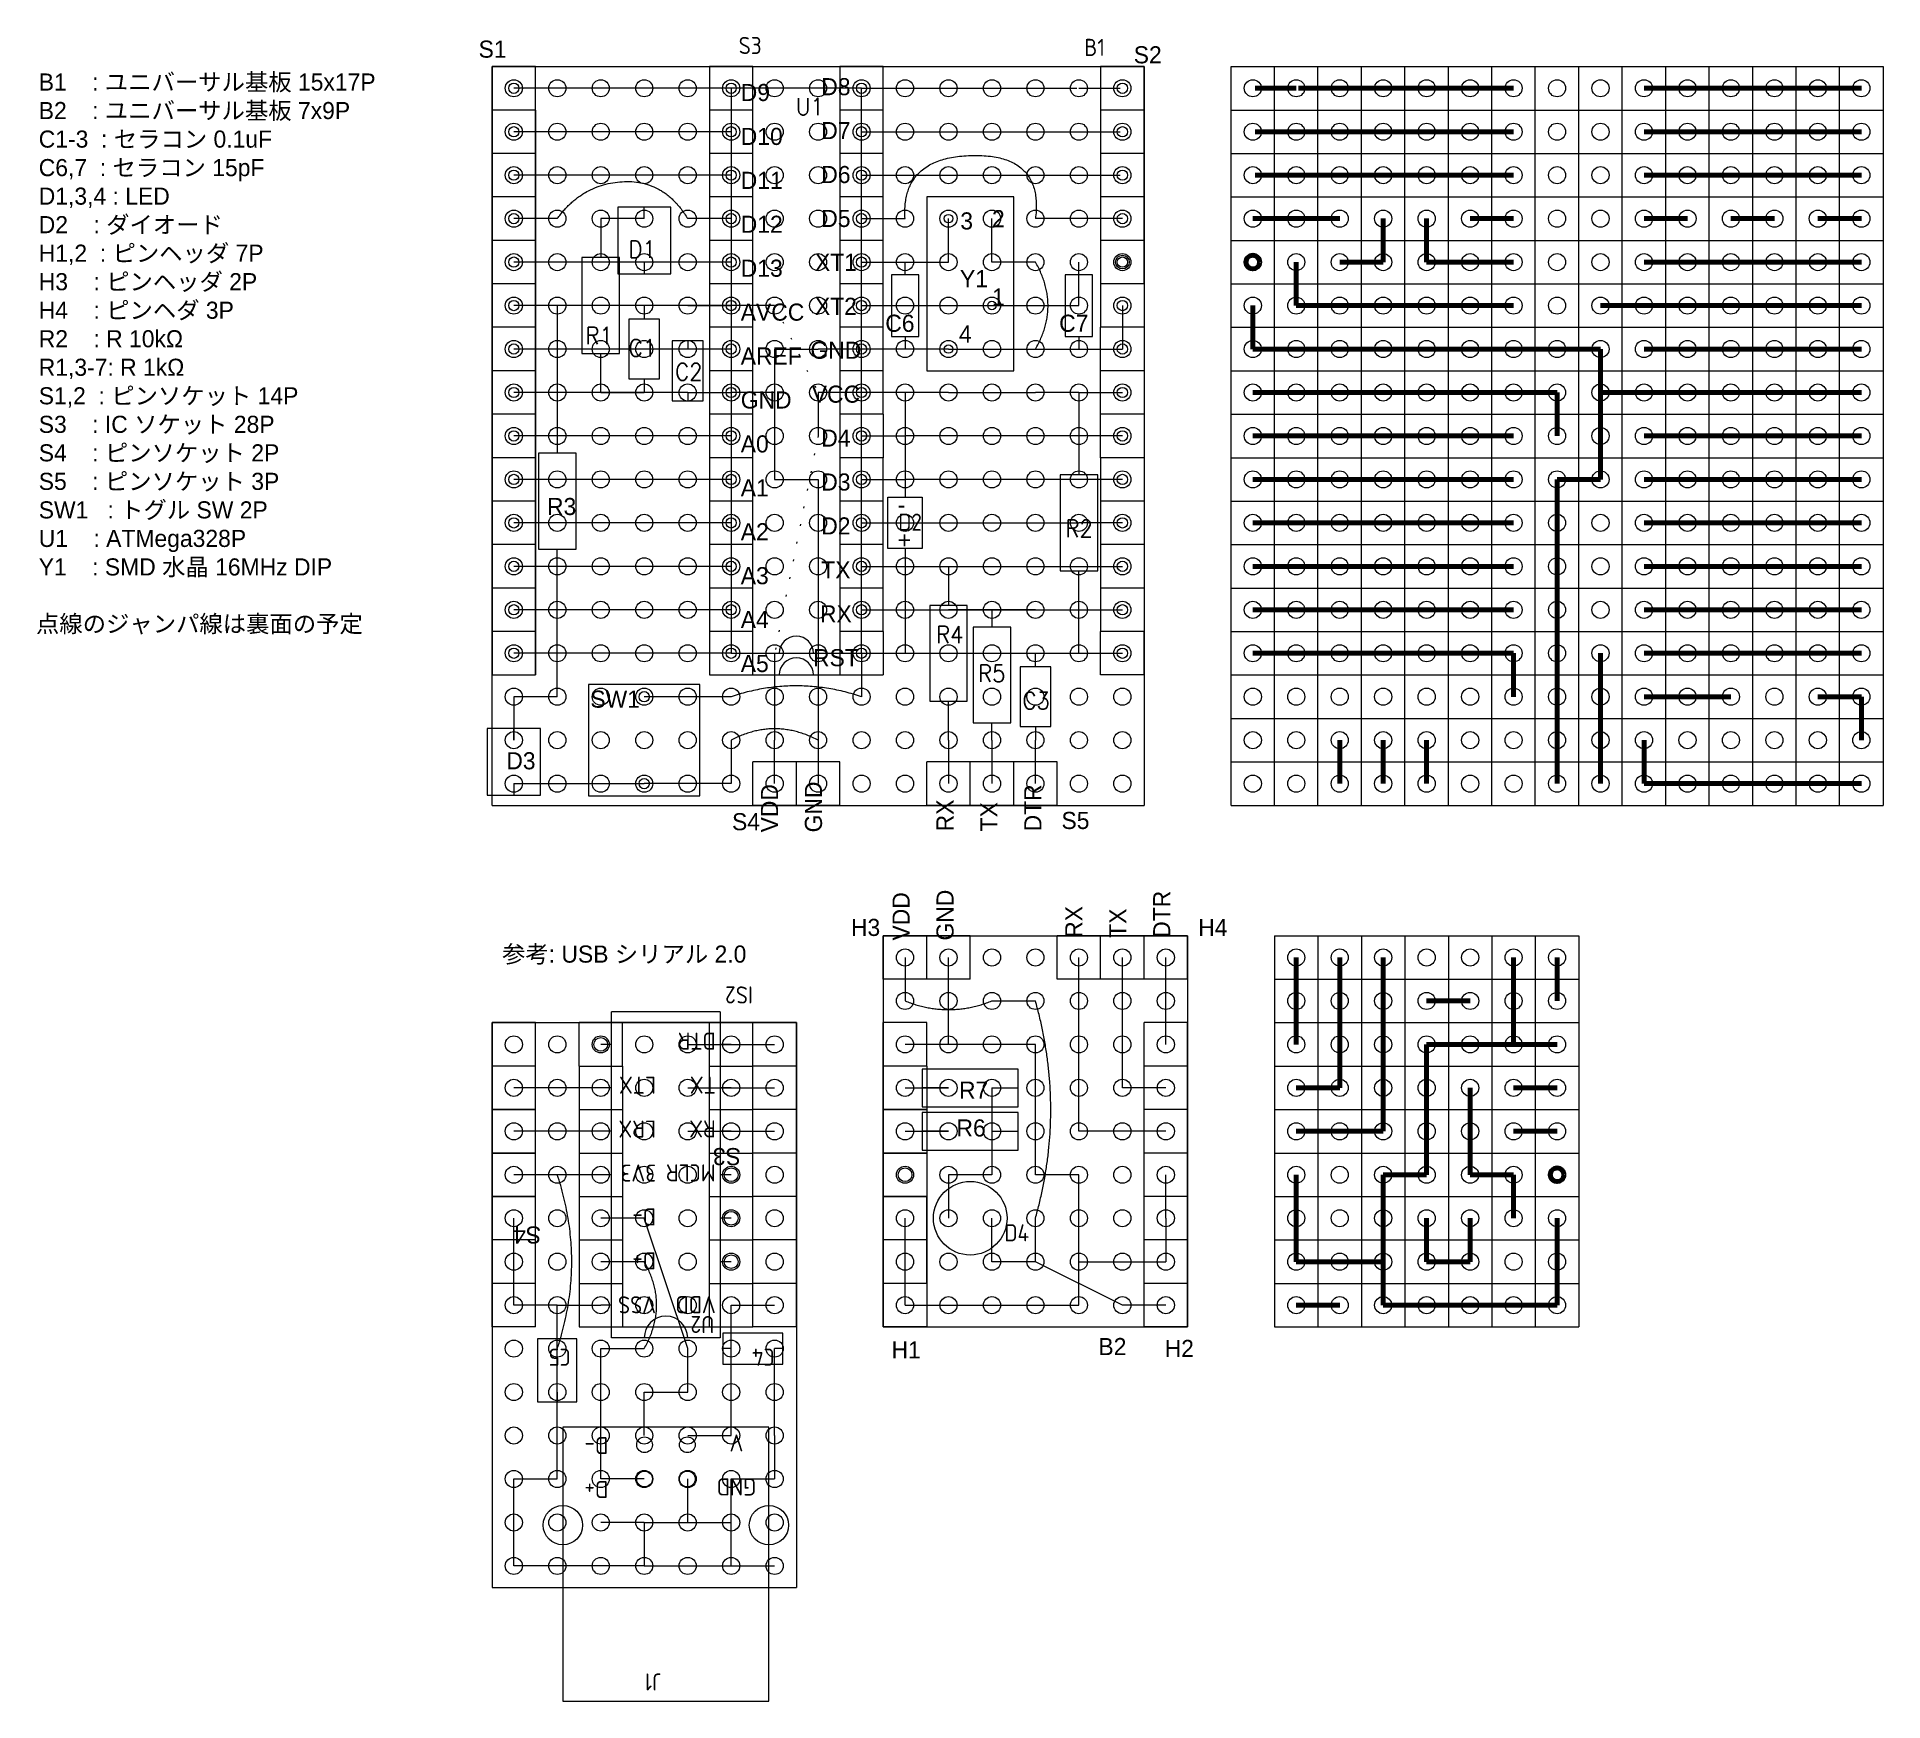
# Model space of a CAD drawing. Extents: x -67 to 41, y 38 to 136.
import ezdxf

# ---------------------------------------------------------------- set-up
doc = ezdxf.new("R2010")
doc.units = 0
doc.linetypes.add('DOTTINY', pattern=[0.9525, 0, -0.9525])
doc.layers.get('0').update_dxf_attribs({"linetype": 'CONTINUOUS', "lineweight": 9})
for name, color, linetype, lineweight in [('0_GND', 7, 'CONTINUOUS', 15), ('5V line', 1, 'CONTINUOUS', 15), ('condenser', 5, 'CONTINUOUS', 15)]:
    doc.layers.add(name, color=color, linetype=linetype, lineweight=lineweight)
for name, color, linetype, lineweight, true_color in [('0_wire', 92, 'CONTINUOUS', 15, 0x00c800), ('3.3V line', 40, 'CONTINUOUS', 15, 0xffaa00), ('crystal', 96, 'CONTINUOUS', 15, 0x008000), ('diode', 212, 'CONTINUOUS', 15, 0xde00de), ('micon', 216, 'CONTINUOUS', 15, 0x800080), ('resister', 132, 'CONTINUOUS', 15, 0x00dede), ('socket_header', 56, 'CONTINUOUS', 15, 0x808000), ('switch', 136, 'CONTINUOUS', 15, 0x008080), ('terminal', 16, 'CONTINUOUS', 15, 0x800000), ('universal_board', 253, 'CONTINUOUS', 15, 0xa0a0a4)]:
    doc.layers.add(name, color=color, linetype=linetype, lineweight=lineweight, true_color=true_color)
doc.styles.add('azomix', font='azomix')
doc.styles.add('iso', font='iso')
doc.styles.add('kst32b', font='kst32b')
doc.styles.get("Standard").update_dxf_attribs({"font": 'STANDARD'})
doc.styles.add('unicode', font='unicode')

msp = doc.modelspace()

# ---------------------------------------------------------------- texts
at = {"insert": (-66.5, 118.66), "char_height": 1, "width": 21.8, "attachment_point": 4, "style": 'kst32b'}
msp.add_mtext('B1    : ユニバーサル基板 15x17P\\PB2    : ユニバーサル基板 7x9P\\PC1-3  : セラコン 0.1uF\\PC6,7  : セラコン 15pF\\PD1,3,4 : LED \\PD2    : ダイオード\\PH1,2  : ピンヘッダ 7P\\PH3    : ピンヘッダ 2P\\PH4    : ピンヘダ 3P\\PR2    : R 10kΩ\\PR1,3-7: R 1kΩ\\PS1,2  : ピンソケット 14P\\PS3    : IC ソケット 28P\\PS4    : ピンソケット 2P\\PS5    : ピンソケット 3P\\PSW1   : トグル SW 2P\\PU1    : ATMega328P\\PY1    : SMD 水晶 16MHz DIP', dxfattribs=at)
at = {"char_height": 1, "attachment_point": 4, "line_spacing_factor": 1.54}
for s, insert, width, style in [('点線のジャンパ線は裏面の予定', (-66.66, 101.16), 19.0011, 'kst32b'), ('参考: USB シリアル 2.0', (-39.43, 81.86), 14.8252, 'unicode')]:
    msp.add_mtext(s, dxfattribs=dict(at, insert=insert, width=width, style=style))
at = {"layer": 'condenser', "char_height": 1, "width": 1.0156, "attachment_point": 5, "style": 'azomix'}
for s, insert in [('C6', (-16.18, 118.78)), ('C7', (-6.02, 118.78))]:
    msp.add_mtext(s, dxfattribs=dict(at, insert=insert))
at = {"layer": 'condenser', "char_height": 1, "attachment_point": 5}
for s, insert, width in [('C1', (-31.23, 117.34), 1), ('C2', (-28.51, 115.95), 1.2222), ('C3', (-8.21, 96.73), 1.2222)]:
    msp.add_mtext(s, dxfattribs=dict(at, insert=insert, width=width))
at = {"layer": 'condenser', "char_height": 1, "attachment_point": 4, "rotation": 180, "line_spacing_factor": 1.54, "style": 'iso'}
for s, insert, width in [('C5', (-35.42, 58.36), 1.2222), ('C4', (-23.5, 58.36), 1.3333)]:
    msp.add_mtext(s, dxfattribs=dict(at, insert=insert, width=width))
at = {"layer": 'crystal', "char_height": 1, "attachment_point": 4, "line_spacing_factor": 1.54, "style": 'unicode'}
for s, insert, width in [('3', (-12.65, 124.76), 0.4444), ('2', (-10.8, 124.9), 0.4444), ('Y1', (-12.67, 121.39), 1.2222), ('1', (-10.8, 120.32), 0.2222), ('4', (-12.73, 118.16), 0.5556)]:
    msp.add_mtext(s, dxfattribs=dict(at, insert=insert, width=width))
at = {"layer": 'diode', "insert": (-31.24, 123.11), "char_height": 1, "width": 1.1111, "attachment_point": 5, "line_spacing_factor": 1.54}
msp.add_mtext('D1', dxfattribs=at)
at = {"layer": 'diode', "char_height": 1, "attachment_point": 4, "line_spacing_factor": 1.54}
for s, insert, width, style in [('-', (-16.31, 108.18), 0.4444, 'unicode'), ('D2', (-16.28, 107.16), 1.3333, 'iso'), ('+', (-16.31, 106.12), 0.4444, 'unicode'), ('D3', (-39.18, 93.21), 1.3333, 'unicode'), ('D4', (-10.08, 65.63), 1.4444, 'iso')]:
    msp.add_mtext(s, dxfattribs=dict(at, insert=insert, width=width, style=style))
at = {"layer": 'micon', "insert": (-21.45, 131.45), "char_height": 1, "width": 1.1111, "attachment_point": 5, "line_spacing_factor": 1.54}
msp.add_mtext('U1', dxfattribs=at)
at = {"layer": 'micon', "char_height": 1, "attachment_point": 4, "rotation": 180, "line_spacing_factor": 1.54, "style": 'iso'}
for s, insert, width in [('VDD\\P\\P\\PMCLR\\PRX\\PTX\\PDTR', (-26.94, 69.13), 3.1111), ('VSS\\PD+\\PD-\\P3V3\\PLRX\\PLTX', (-30.43, 67.84), 2.4444), ('U2', (-27.02, 60.27), 1.3333)]:
    msp.add_mtext(s, dxfattribs=dict(at, insert=insert, width=width))
at = {"layer": 'resister', "char_height": 1, "attachment_point": 5, "line_spacing_factor": 1.54}
for s, insert, width in [('R1', (-33.75, 118.06), 1.1111), ('R2', (-5.71, 106.79), 1.3333), ('R4', (-13.27, 100.59), 1.4444), ('R5', (-10.81, 98.32), 1.3333)]:
    msp.add_mtext(s, dxfattribs=dict(at, insert=insert, width=width))
at = {"layer": 'resister', "insert": (-36.8, 108.07), "char_height": 1, "width": 1.3333, "attachment_point": 4, "line_spacing_factor": 1.54, "style": 'unicode'}
msp.add_mtext('R3', dxfattribs=at)
at = {"layer": 'resister', "char_height": 1, "width": 1.1533, "attachment_point": 5, "style": 'azomix'}
for s, insert in [('R7', (-11.87, 73.97)), ('R6', (-12.02, 71.75))]:
    msp.add_mtext(s, dxfattribs=dict(at, insert=insert))
at = {"layer": 'socket_header', "char_height": 1, "attachment_point": 5}
for s, insert, width, style in [('S1', (-39.98, 134.8), 1.0489, 'azomix'), ('S3', (-24.93, 135.02), 1.3333, 'iso'), ('S2', (-1.7, 134.47), 1.1533, 'azomix')]:
    msp.add_mtext(s, dxfattribs=dict(at, insert=insert, width=width, style=style))
at = {"layer": 'socket_header', "char_height": 1, "line_spacing_factor": 1.54, "style": 'unicode'}
for s, insert, width, attachment_point in [('D9\\PD10\\PD11\\PD12\\PD13\\PAVCC\\PAREF\\PGND\\PA0\\PA1\\PA2\\PA3\\PA4\\PA5', (-25.48, 115.58), 3.2222, 4), ('D8\\PD7\\PD6\\PD5\\PXT1\\PXT2\\PGND\\PVCC\\PD4\\PD3\\PD2\\PTX\\PRX\\PRST', (-19.92, 115.92), 2.3341, 5), ('S4', (-25.99, 89.65), 1.4456, 4), ('S5', (-6.74, 89.72), 1.3345, 4), ('H3', (-19.04, 83.47), 1.3333, 4), ('H4', (1.25, 83.47), 1.4444, 4), ('H2', (-0.71, 58.87), 1.3333, 4), ('H1', (-16.67, 58.79), 1.1111, 4)]:
    msp.add_mtext(s, dxfattribs=dict(at, insert=insert, width=width, attachment_point=attachment_point))
at = {"layer": 'socket_header', "char_height": 1, "attachment_point": 4, "rotation": 90, "line_spacing_factor": 1.54, "style": 'unicode'}
for s, insert, width in [('VDD\\PGND', (-22.51, 89.03), 2.4444), ('RX\\PTX\\PDTR', (-10.98, 89.09), 2.3333), ('VDD\\PGND', (-14.82, 82.71), 2.4444), ('RX\\PTX\\PDTR', (-3.45, 82.87), 2.3333)]:
    msp.add_mtext(s, dxfattribs=dict(at, insert=insert, width=width))
at = {"layer": 'socket_header', "char_height": 1, "attachment_point": 5, "rotation": 180}
for s, insert, width, style in [('IS2', (-25.58, 79.53), 1.6667, 'iso'), ('S3', (-26.29, 70.09), 1.1533, 'azomix'), ('S4', (-37.96, 65.51), 1.2222, 'azomix')]:
    msp.add_mtext(s, dxfattribs=dict(at, insert=insert, width=width, style=style))
at = {"layer": 'switch', "insert": (-32.82, 96.81), "char_height": 1, "width": 2.529, "attachment_point": 5, "line_spacing_factor": 1.54, "style": 'unicode'}
msp.add_mtext('SW1', dxfattribs=at)
at = {"layer": 'terminal', "char_height": 1, "attachment_point": 5, "rotation": 180, "line_spacing_factor": 1.54, "style": 'iso'}
for s, insert, width in [('D+\\PD-', (-33.92, 51.91), 1.3333), ('GND\\PV', (-25.73, 52.06), 2.3333), ('J1', (-30.61, 39.38), 0.8889)]:
    msp.add_mtext(s, dxfattribs=dict(at, insert=insert, width=width))
at = {"layer": 'universal_board', "char_height": 1, "attachment_point": 4, "line_spacing_factor": 1.54}
for s, insert, width, style in [('B1', (-5.41, 134.91), 1.1111, 'iso'), ('B2', (-4.58, 58.98), 1.3333, 'unicode')]:
    msp.add_mtext(s, dxfattribs=dict(at, insert=insert, width=width, style=style))

# ---------------------------------------------------------------- linework, layer by layer
at = {"layer": '0_GND'}
for p, q in [((-10.8, 122.36), (-10.8, 124.9)), ((-8.26, 122.36), (-10.8, 122.36)), ((-3.18, 119.82), (-3.18, 117.28)), ((-23.5, 117.28), (-20.96, 117.28)), ((-23.5, 117.28), (-23.5, 114.74)), ((-15.88, 117.28), (-20.96, 117.28)), ((-13.34, 117.28), (-15.88, 117.28)), ((-13.34, 117.28), (-3.18, 117.28)), ((-31.12, 114.74), (-38.74, 114.74)), ((-33.66, 114.74), (-31.12, 114.74)), ((-28.58, 114.74), (-31.12, 114.74)), ((-28.58, 114.74), (-26.04, 114.74)), ((-23.5, 114.74), (-26.04, 114.74)), ((-23.5, 114.74), (-23.5, 109.66)), ((-23.5, 109.66), (-20.96, 109.66)), ((-20.96, 109.66), (-20.96, 91.88)), ((-26.04, 94.42), (-26.04, 91.88)), ((-38.74, 91.88), (-31.12, 91.88)), ((-26.04, 91.88), (-31.12, 91.88)), ((-13.34, 76.64), (-13.34, 81.72)), ((-13.34, 76.64), (-15.88, 76.64)), ((-10.8, 76.64), (-13.34, 76.64)), ((-8.26, 76.64), (-10.8, 76.64)), ((-8.26, 69.02), (-8.26, 76.64)), ((-5.72, 69.02), (-8.26, 69.02)), ((-5.72, 63.94), (-5.72, 69.02)), ((-0.64, 66.48), (-0.64, 69.02)), ((-38.74, 61.4), (-38.74, 66.48)), ((-15.88, 61.4), (-15.88, 66.48)), ((-0.64, 66.48), (-0.64, 63.94)), ((-5.72, 61.4), (-5.72, 63.94)), ((-5.72, 63.94), (-0.64, 63.94)), ((-36.2, 61.4), (-38.74, 61.4)), ((-36.2, 51.24), (-36.2, 61.4)), ((-36.2, 61.4), (-33.66, 61.4)), ((-15.88, 61.4), (-13.34, 61.4)), ((-13.34, 61.4), (-5.72, 61.4)), ((-23.5, 53.78), (-23.5, 58.86)), ((-23.5, 53.78), (-23.5, 51.24)), ((-38.74, 46.16), (-38.74, 51.24)), ((-38.74, 51.24), (-36.2, 51.24)), ((-28.58, 48.7), (-28.58, 51.24)), ((-26.04, 48.7), (-26.04, 51.24)), ((-26.04, 51.24), (-23.5, 51.24)), ((-31.12, 48.7), (-33.66, 48.7)), ((-31.12, 48.7), (-26.04, 48.7)), ((-31.12, 48.7), (-31.12, 46.16)), ((-26.04, 46.16), (-26.04, 48.7)), ((-36.2, 46.16), (-38.74, 46.16)), ((-31.12, 46.16), (-36.2, 46.16)), ((-31.12, 46.16), (-26.04, 46.16)), ((-26.04, 46.16), (-23.5, 46.16))]:
    msp.add_line(p, q, dxfattribs=at)
at = {"layer": '0_GND', "lineweight": 200}
for p, q in [((12.06, 122.36), (12.06, 124.9)), ((9.52, 122.36), (12.06, 122.36)), ((4.44, 119.82), (4.44, 117.28)), ((14.6, 117.28), (4.44, 117.28)), ((14.6, 117.28), (17.14, 117.28)), ((17.14, 117.28), (22.22, 117.28)), ((24.76, 117.28), (22.22, 117.28)), ((24.76, 117.28), (24.76, 114.74)), ((24.76, 114.74), (27.3, 114.74)), ((24.76, 114.74), (24.76, 109.66)), ((29.84, 114.74), (27.3, 114.74)), ((29.84, 114.74), (32.38, 114.74)), ((32.38, 114.74), (40, 114.74)), ((34.92, 114.74), (32.38, 114.74)), ((24.76, 109.66), (22.22, 109.66)), ((22.22, 109.66), (22.22, 91.88)), ((27.3, 94.42), (27.3, 91.88)), ((27.3, 91.88), (32.38, 91.88)), ((40, 91.88), (32.38, 91.88)), ((19.68, 76.64), (19.68, 81.72)), ((14.6, 76.64), (17.14, 76.64)), ((14.6, 69.02), (14.6, 76.64)), ((17.14, 76.64), (19.68, 76.64)), ((19.68, 76.64), (22.22, 76.64)), ((6.98, 66.48), (6.98, 69.02)), ((12.06, 63.94), (12.06, 69.02)), ((12.06, 69.02), (14.6, 69.02)), ((6.98, 66.48), (6.98, 63.94)), ((22.22, 61.4), (22.22, 66.48)), ((12.06, 63.94), (6.98, 63.94)), ((12.06, 61.4), (12.06, 63.94)), ((19.68, 61.4), (12.06, 61.4)), ((22.22, 61.4), (19.68, 61.4))]:
    msp.add_line(p, q, dxfattribs=at)
at = {"layer": '0_wire'}
for p, q in [((-26.04, 132.52), (-38.74, 132.52)), ((-18.42, 132.52), (-5.85, 132.52)), ((-5.72, 132.52), (-3.31, 132.52)), ((-26.04, 129.98), (-38.74, 129.98)), ((-18.42, 129.98), (-5.72, 129.98)), ((-5.72, 129.98), (-3.31, 129.98)), ((-26.04, 127.44), (-38.74, 127.44)), ((-18.42, 127.44), (-5.72, 127.44)), ((-5.72, 127.44), (-3.31, 127.44)), ((-36.2, 124.9), (-38.74, 124.9)), ((-31.12, 124.9), (-33.66, 124.9)), ((-26.04, 124.9), (-28.58, 124.9)), ((-18.42, 124.9), (-15.88, 124.9)), ((-13.34, 122.36), (-13.34, 124.9)), ((-3.18, 124.9), (-8.26, 124.9)), ((-26.04, 122.36), (-38.74, 122.36)), ((-18.42, 122.36), (-13.34, 122.36)), ((-5.72, 119.82), (-5.72, 122.36)), ((-18.42, 119.82), (-8.26, 119.82)), ((-8.26, 119.82), (-5.72, 119.82)), ((-26.04, 117.28), (-38.74, 117.28)), ((-26.04, 112.2), (-38.74, 112.2)), ((-18.42, 112.2), (-15.88, 112.2)), ((-8.26, 112.2), (-15.88, 112.2)), ((-5.72, 112.2), (-8.26, 112.2)), ((-3.18, 112.2), (-5.72, 112.2)), ((-26.04, 109.66), (-38.74, 109.66)), ((-18.42, 109.66), (-15.88, 109.66)), ((-8.26, 109.66), (-15.88, 109.66)), ((-5.72, 109.66), (-8.26, 109.66)), ((-3.18, 109.66), (-5.72, 109.66)), ((-26.04, 107.12), (-38.74, 107.12)), ((-18.42, 107.12), (-15.88, 107.12)), ((-15.88, 107.12), (-5.72, 107.12)), ((-3.18, 107.12), (-5.72, 107.12)), ((-26.04, 104.58), (-38.74, 104.58)), ((-18.42, 104.58), (-3.18, 104.58)), ((-15.88, 104.58), (-13.34, 104.58)), ((-26.04, 102.04), (-38.74, 102.04)), ((-18.42, 102.04), (-3.18, 102.04)), ((-10.8, 102.04), (-13.34, 102.04)), ((-8.26, 102.04), (-10.8, 102.04)), ((-26.04, 99.5), (-38.74, 99.5)), ((-18.42, 99.5), (-3.18, 99.5)), ((-18.42, 99.5), (-18.42, 96.96)), ((-13.34, 99.5), (-10.8, 99.5)), ((-36.2, 96.96), (-38.74, 96.96)), ((-38.74, 96.96), (-38.74, 94.42)), ((-26.04, 96.96), (-31.12, 96.96)), ((-13.34, 94.42), (-13.34, 91.88)), ((-10.8, 94.42), (-10.8, 91.88)), ((-8.26, 91.88), (-8.26, 94.42)), ((-5.72, 71.56), (-5.72, 81.72)), ((-3.18, 74.1), (-3.18, 81.72)), ((-0.64, 76.64), (-0.64, 81.72)), ((-28.58, 76.64), (-23.5, 76.64)), ((-33.66, 74.1), (-38.74, 74.1)), ((-28.58, 74.1), (-23.5, 74.1)), ((-15.88, 74.1), (-13.34, 74.1)), ((-10.8, 74.1), (-10.8, 71.56)), ((-0.64, 74.1), (-3.18, 74.1)), ((-33.66, 71.56), (-38.74, 71.56)), ((-28.58, 71.56), (-23.5, 71.56)), ((-15.88, 71.56), (-13.34, 71.56)), ((-10.8, 71.56), (-10.8, 69.02)), ((-0.64, 71.56), (-5.72, 71.56)), ((-10.8, 69.02), (-13.34, 69.02)), ((-13.34, 69.02), (-13.34, 66.48)), ((-31.12, 66.48), (-33.66, 66.48)), ((-31.12, 63.94), (-33.66, 63.94)), ((-33.66, 51.24), (-33.66, 58.86)), ((-33.66, 58.86), (-31.12, 58.86)), ((-28.58, 56.32), (-28.58, 58.86)), ((-31.12, 53.78), (-31.12, 56.32)), ((-31.12, 56.32), (-28.58, 56.32)), ((-31.12, 51.24), (-33.66, 51.24))]:
    msp.add_line(p, q, dxfattribs=at)
at = {"layer": '0_wire', "lineweight": 200}
for p, q in [((6.98, 132.52), (4.57, 132.52)), ((19.68, 132.52), (7.11, 132.52)), ((27.3, 132.52), (40, 132.52)), ((6.98, 129.98), (4.57, 129.98)), ((19.68, 129.98), (6.98, 129.98)), ((27.3, 129.98), (40, 129.98)), ((6.98, 127.44), (4.57, 127.44)), ((19.68, 127.44), (6.98, 127.44)), ((27.3, 127.44), (40, 127.44)), ((4.44, 124.9), (9.52, 124.9)), ((14.6, 122.36), (14.6, 124.9)), ((19.68, 124.9), (17.14, 124.9)), ((27.3, 124.9), (29.84, 124.9)), ((32.38, 124.9), (34.92, 124.9)), ((37.46, 124.9), (40, 124.9)), ((6.98, 119.82), (6.98, 122.36)), ((19.68, 122.36), (14.6, 122.36)), ((27.3, 122.36), (40, 122.36)), ((9.52, 119.82), (6.98, 119.82)), ((19.68, 119.82), (9.52, 119.82)), ((27.3, 117.28), (40, 117.28)), ((4.44, 112.2), (6.98, 112.2)), ((6.98, 112.2), (9.52, 112.2)), ((9.52, 112.2), (17.14, 112.2)), ((19.68, 112.2), (17.14, 112.2)), ((27.3, 112.2), (40, 112.2)), ((4.44, 109.66), (6.98, 109.66)), ((6.98, 109.66), (9.52, 109.66)), ((9.52, 109.66), (17.14, 109.66)), ((19.68, 109.66), (17.14, 109.66)), ((27.3, 109.66), (40, 109.66)), ((4.44, 107.12), (6.98, 107.12)), ((17.14, 107.12), (6.98, 107.12)), ((19.68, 107.12), (17.14, 107.12)), ((27.3, 107.12), (40, 107.12)), ((19.68, 104.58), (4.44, 104.58)), ((17.14, 104.58), (14.6, 104.58)), ((27.3, 104.58), (40, 104.58)), ((19.68, 102.04), (4.44, 102.04)), ((9.52, 102.04), (12.06, 102.04)), ((12.06, 102.04), (14.6, 102.04)), ((27.3, 102.04), (40, 102.04)), ((19.68, 99.5), (4.44, 99.5)), ((14.6, 99.5), (12.06, 99.5)), ((19.68, 99.5), (19.68, 96.96)), ((27.3, 99.5), (40, 99.5)), ((27.3, 96.96), (32.38, 96.96)), ((37.46, 96.96), (40, 96.96)), ((40, 96.96), (40, 94.42)), ((9.52, 91.88), (9.52, 94.42)), ((12.06, 94.42), (12.06, 91.88)), ((14.6, 94.42), (14.6, 91.88)), ((6.98, 76.64), (6.98, 81.72)), ((9.52, 74.1), (9.52, 81.72)), ((12.06, 71.56), (12.06, 81.72)), ((6.98, 74.1), (9.52, 74.1)), ((17.14, 74.1), (17.14, 71.56)), ((22.22, 74.1), (19.68, 74.1)), ((6.98, 71.56), (12.06, 71.56)), ((17.14, 71.56), (17.14, 69.02)), ((22.22, 71.56), (19.68, 71.56)), ((17.14, 69.02), (19.68, 69.02)), ((19.68, 69.02), (19.68, 66.48))]:
    msp.add_line(p, q, dxfattribs=at)
at = {"layer": '0_wire'}
for centre in [(-3.18, 122.36), (-33.66, 76.64), (-26.04, 69.02), (-26.04, 66.48), (-26.04, 63.94)]:
    msp.add_circle(centre, 0.4, dxfattribs=at)
at = {"layer": '0_wire', "lineweight": 200}
msp.add_circle((4.44, 122.36), 0.4, dxfattribs=at)
at = {"layer": '3.3V line'}
for p, q in [((-36.2, 69.02), (-38.74, 69.02)), ((-33.66, 69.02), (-36.2, 69.02))]:
    msp.add_line(p, q, dxfattribs=at)
msp.add_circle((-15.88, 69.02), 0.4, dxfattribs=at)
at = {"layer": '3.3V line', "lineweight": 200}
msp.add_circle((22.22, 69.02), 0.4, dxfattribs=at)
at = {"layer": '5V line'}
for p, q in [((-28.58, 119.82), (-38.74, 119.82)), ((-23.5, 119.82), (-31.12, 119.82)), ((-28.58, 119.82), (-26.04, 119.82)), ((-18.42, 114.74), (-20.96, 114.74)), ((-20.96, 114.74), (-20.96, 112.2)), ((-13.34, 114.74), (-18.42, 114.74)), ((-13.34, 114.74), (-8.26, 114.74)), ((-5.72, 114.74), (-8.26, 114.74)), ((-5.72, 114.74), (-3.18, 114.74)), ((-23.5, 99.5), (-23.5, 96.96)), ((-23.5, 96.96), (-23.5, 94.42)), ((-23.5, 91.88), (-23.5, 94.42)), ((-15.88, 81.72), (-15.88, 79.18)), ((-10.8, 79.18), (-8.26, 79.18)), ((-10.8, 63.94), (-10.8, 66.48)), ((-8.26, 63.94), (-8.26, 66.48)), ((-8.26, 63.94), (-10.8, 63.94)), ((-26.04, 56.32), (-26.04, 61.4)), ((-26.04, 61.4), (-23.5, 61.4)), ((-0.64, 61.4), (-3.18, 61.4)), ((-26.04, 53.78), (-26.04, 56.32)), ((-28.58, 53.78), (-26.04, 53.78))]:
    msp.add_line(p, q, dxfattribs=at)
at = {"layer": '5V line', "lineweight": 200}
for p, q in [((24.76, 119.82), (32.38, 119.82)), ((29.84, 119.82), (27.3, 119.82)), ((29.84, 119.82), (40, 119.82)), ((6.98, 114.74), (4.44, 114.74)), ((6.98, 114.74), (9.52, 114.74)), ((14.6, 114.74), (9.52, 114.74)), ((14.6, 114.74), (19.68, 114.74)), ((19.68, 114.74), (22.22, 114.74)), ((22.22, 114.74), (22.22, 112.2)), ((24.76, 99.5), (24.76, 96.96)), ((24.76, 96.96), (24.76, 94.42)), ((24.76, 91.88), (24.76, 94.42)), ((22.22, 81.72), (22.22, 79.18)), ((17.14, 79.18), (14.6, 79.18)), ((14.6, 63.94), (14.6, 66.48)), ((17.14, 63.94), (17.14, 66.48)), ((14.6, 63.94), (17.14, 63.94)), ((6.98, 61.4), (9.52, 61.4))]:
    msp.add_line(p, q, dxfattribs=at)
at = {"layer": 'condenser'}
for p, q in [((-15.88, 121.62), (-15.88, 122.36)), ((-5.72, 121.62), (-5.72, 122.36)), ((-15.08, 121.62), (-16.68, 121.62)), ((-16.68, 121.62), (-16.68, 118.02)), ((-15.08, 118.02), (-15.08, 121.62)), ((-4.92, 121.62), (-6.52, 121.62)), ((-6.52, 121.62), (-6.52, 118.02)), ((-4.92, 118.02), (-4.92, 121.62)), ((-31.12, 119.82), (-31.12, 119.03)), ((-32.02, 119.03), (-32.02, 115.53)), ((-30.22, 119.03), (-32.02, 119.03)), ((-30.22, 115.53), (-30.22, 119.03)), ((-27.68, 117.76), (-29.48, 117.76)), ((-29.48, 117.76), (-29.48, 114.26)), ((-28.58, 117.76), (-28.58, 117.28)), ((-27.68, 114.26), (-27.68, 117.76)), ((-16.68, 118.02), (-15.08, 118.02)), ((-15.88, 118.02), (-15.88, 117.28)), ((-6.52, 118.02), (-4.92, 118.02)), ((-5.72, 118.02), (-5.72, 117.28)), ((-32.02, 115.53), (-30.22, 115.53)), ((-31.12, 115.53), (-31.12, 114.74)), ((-28.58, 114.74), (-28.58, 114.26)), ((-29.48, 114.26), (-27.68, 114.26)), ((-8.26, 98.71), (-8.26, 99.5)), ((-9.16, 98.71), (-9.16, 95.21)), ((-7.36, 98.71), (-9.16, 98.71)), ((-7.36, 95.21), (-7.36, 98.71)), ((-9.16, 95.21), (-7.36, 95.21)), ((-8.26, 95.21), (-8.26, 94.42)), ((-37.35, 59.44), (-37.35, 55.74)), ((-35.05, 59.44), (-37.35, 59.44)), ((-35.05, 55.74), (-35.05, 59.44)), ((-23.02, 59.76), (-26.52, 59.76)), ((-26.52, 59.76), (-26.52, 57.96)), ((-23.02, 57.96), (-23.02, 59.76)), ((-26.04, 58.86), (-26.52, 58.86)), ((-23.02, 58.86), (-23.5, 58.86)), ((-26.52, 57.96), (-23.02, 57.96)), ((-36.2, 56.32), (-36.2, 55.74)), ((-37.35, 55.74), (-35.05, 55.74))]:
    msp.add_line(p, q, dxfattribs=at)
msp.add_open_spline([(-36.2, 58.86), (-34.51, 63.95), (-36.2, 69.02)], degree=2, dxfattribs=at)
at = {"layer": 'crystal'}
for p, q in [((-9.53, 126.17), (-14.61, 126.17)), ((-14.61, 126.17), (-14.61, 116.01)), ((-9.53, 116.01), (-9.53, 126.17)), ((-14.61, 116.01), (-9.53, 116.01))]:
    msp.add_line(p, q, dxfattribs=at)
for centre in [(-13.34, 124.9), (-10.8, 119.82), (-13.34, 117.28)]:
    msp.add_circle(centre, 0.25, dxfattribs=at)
at = {"layer": 'diode'}
for p, q in [((-29.57, 125.58), (-32.67, 125.58)), ((-32.67, 125.58), (-32.67, 121.68)), ((-31.12, 124.9), (-31.12, 125.58)), ((-29.57, 121.68), (-29.57, 125.58)), ((-31.12, 122.36), (-31.12, 121.68)), ((-32.67, 121.68), (-29.57, 121.68)), ((-15.88, 114.74), (-15.88, 108.62)), ((-16.88, 108.62), (-14.88, 108.62)), ((-16.88, 105.62), (-16.88, 108.62)), ((-14.88, 108.62), (-14.88, 105.62)), ((-14.88, 105.62), (-16.88, 105.62)), ((-15.88, 105.62), (-15.88, 99.5)), ((-37.19, 95.1), (-40.29, 95.1)), ((-40.29, 95.1), (-40.29, 91.2)), ((-38.74, 94.42), (-38.74, 95.1)), ((-37.19, 91.2), (-37.19, 95.1)), ((-38.74, 91.88), (-38.74, 91.2)), ((-40.29, 91.2), (-37.19, 91.2))]:
    msp.add_line(p, q, dxfattribs=at)
msp.add_circle((-12.07, 66.48), 2.15, dxfattribs=at)
at = {"layer": 'micon'}
for p, q in [((-26.04, 132.52), (-26.04, 99.5)), ((-18.42, 132.52), (-26.04, 132.52)), ((-18.42, 99.5), (-18.42, 132.52)), ((-26.04, 99.5), (-18.42, 99.5)), ((-26.68, 78.55), (-33.03, 78.55)), ((-33.03, 59.49), (-33.03, 78.55)), ((-26.68, 78.55), (-26.68, 59.49)), ((-33.03, 76.64), (-33.66, 76.64)), ((-26.04, 76.64), (-26.68, 76.64)), ((-33.03, 74.1), (-33.66, 74.1)), ((-26.04, 74.1), (-26.68, 74.1)), ((-33.03, 71.56), (-33.66, 71.56)), ((-26.04, 71.56), (-26.68, 71.56)), ((-33.03, 69.02), (-33.66, 69.02)), ((-26.04, 69.02), (-26.68, 69.02)), ((-33.03, 66.48), (-33.66, 66.48)), ((-26.04, 66.48), (-26.68, 66.48)), ((-33.03, 63.94), (-33.66, 63.94)), ((-26.04, 63.94), (-26.68, 63.94)), ((-33.03, 61.4), (-33.66, 61.4)), ((-26.68, 59.49), (-33.03, 59.49))]:
    msp.add_line(p, q, dxfattribs=at)
for centre, radius, start in [((-22.23, 99.5), 1, 0), ((-29.85, 59.49), 1.27, 360)]:
    msp.add_arc(centre, radius, start, 180, dxfattribs=at)
at = {"layer": 'resister'}
for p, q in [((-33.66, 124.9), (-33.66, 122.62)), ((-34.76, 122.62), (-34.76, 117.02)), ((-32.56, 122.62), (-34.76, 122.62)), ((-32.56, 117.02), (-32.56, 122.62)), ((-36.2, 119.82), (-36.2, 111.19)), ((-34.76, 117.02), (-32.56, 117.02)), ((-33.66, 114.74), (-33.66, 117.02)), ((-5.72, 114.74), (-5.72, 109.92)), ((-35.1, 111.19), (-37.3, 111.19)), ((-37.3, 111.19), (-37.3, 105.59)), ((-35.1, 105.59), (-35.1, 111.19)), ((-6.82, 109.92), (-6.82, 104.32)), ((-4.62, 109.92), (-6.82, 109.92)), ((-4.62, 104.32), (-4.62, 109.92)), ((-37.3, 105.59), (-35.1, 105.59)), ((-36.2, 96.96), (-36.2, 105.59)), ((-13.34, 104.58), (-13.34, 102.3)), ((-6.82, 104.32), (-4.62, 104.32)), ((-5.72, 99.5), (-5.72, 104.32)), ((-12.24, 102.3), (-14.44, 102.3)), ((-14.44, 102.3), (-14.44, 96.7)), ((-12.24, 96.7), (-12.24, 102.3)), ((-10.8, 102.04), (-10.8, 101.03)), ((-9.7, 101.03), (-11.9, 101.03)), ((-11.9, 101.03), (-11.9, 95.43)), ((-9.7, 95.43), (-9.7, 101.03)), ((-14.44, 96.7), (-12.24, 96.7)), ((-13.34, 94.42), (-13.34, 96.7)), ((-11.9, 95.43), (-9.7, 95.43)), ((-10.8, 94.42), (-10.8, 95.43)), ((-9.27, 75.2), (-14.87, 75.2)), ((-14.87, 75.2), (-14.87, 73)), ((-9.27, 73), (-9.27, 75.2)), ((-13.34, 74.1), (-14.87, 74.1)), ((-10.8, 74.1), (-9.27, 74.1)), ((-14.87, 73), (-9.27, 73)), ((-9.27, 72.66), (-14.87, 72.66)), ((-14.87, 72.66), (-14.87, 70.46)), ((-9.27, 70.46), (-9.27, 72.66)), ((-13.34, 71.56), (-14.87, 71.56)), ((-10.8, 71.56), (-9.27, 71.56)), ((-14.87, 70.46), (-9.27, 70.46)), ((-28.58, 58.86), (-31.12, 66.48)), ((-3.18, 61.4), (-8.26, 63.94))]:
    msp.add_line(p, q, dxfattribs=at)
at = {"layer": 'resister', "linetype": 'DOTTINY'}
for p, q in [((-23.5, 119.82), (-20.96, 114.74)), ((-20.96, 112.2), (-23.5, 99.5))]:
    msp.add_line(p, q, dxfattribs=at)
at = {"layer": 'resister'}
for points in [[(-15.88, 124.9), (-16.11, 128.51), (-7.78, 128.68), (-8.26, 124.9)], [(-36.2, 124.9), (-34.73, 126.95), (-29.95, 127.18), (-28.58, 124.9)], [(-8.26, 117.28), (-6.79, 119.81), (-8.26, 122.36)], [(-18.42, 96.96), (-22.25, 98.23), (-26.04, 96.96)], [(-20.96, 94.42), (-23.51, 95.75), (-26.04, 94.42)], [(-15.88, 79.18), (-13.34, 78.17), (-10.8, 79.18)], [(-8.26, 66.48), (-6.47, 72.81), (-8.26, 79.18)], [(-31.12, 58.86), (-29.67, 61.43), (-31.12, 63.94)]]:
    msp.add_open_spline(points, degree=2, dxfattribs=at)
at = {"layer": 'socket_header'}
for p, q in [((-40.01, 133.79), (-40.01, 131.25)), ((-37.47, 133.79), (-40.01, 133.79)), ((-37.47, 131.25), (-37.47, 133.79)), ((-24.77, 133.79), (-27.31, 133.79)), ((-27.31, 133.79), (-27.31, 98.23)), ((-27.31, 133.79), (-27.31, 131.25)), ((-24.77, 131.25), (-24.77, 133.79)), ((-24.77, 133.79), (-19.69, 133.79)), ((-19.69, 133.79), (-19.69, 131.25)), ((-17.15, 133.79), (-19.69, 133.79)), ((-17.15, 131.25), (-17.15, 133.79)), ((-4.45, 133.79), (-4.45, 131.25)), ((-1.91, 133.79), (-4.45, 133.79)), ((-1.91, 131.25), (-1.91, 133.79)), ((-40.01, 131.25), (-40.01, 128.71)), ((-37.47, 131.25), (-40.01, 131.25)), ((-37.47, 131.25), (-37.47, 128.71)), ((-37.47, 128.71), (-37.47, 131.25)), ((-24.77, 131.25), (-27.31, 131.25)), ((-24.77, 128.71), (-24.77, 131.25)), ((-19.69, 131.25), (-19.69, 128.71)), ((-17.15, 131.25), (-19.69, 131.25)), ((-17.15, 128.71), (-17.15, 131.25)), ((-1.91, 131.25), (-4.45, 131.25)), ((-4.45, 131.25), (-4.45, 128.71)), ((-1.91, 131.25), (-4.45, 131.25)), ((-1.91, 128.71), (-1.91, 131.25)), ((-40.01, 128.71), (-40.01, 126.17)), ((-37.47, 128.71), (-40.01, 128.71)), ((-37.47, 128.71), (-37.47, 126.17)), ((-37.47, 126.17), (-37.47, 128.71)), ((-24.77, 128.71), (-27.31, 128.71)), ((-24.77, 126.17), (-24.77, 128.71)), ((-19.69, 128.71), (-19.69, 126.17)), ((-17.15, 128.71), (-19.69, 128.71)), ((-17.15, 126.17), (-17.15, 128.71)), ((-1.91, 128.71), (-4.45, 128.71)), ((-4.45, 128.71), (-4.45, 126.17)), ((-1.91, 128.71), (-4.45, 128.71)), ((-1.91, 126.17), (-1.91, 128.71)), ((-40.01, 126.17), (-40.01, 123.63)), ((-37.47, 126.17), (-40.01, 126.17)), ((-37.47, 126.17), (-37.47, 123.63)), ((-37.47, 123.63), (-37.47, 126.17)), ((-24.77, 126.17), (-27.31, 126.17)), ((-24.77, 123.63), (-24.77, 126.17)), ((-19.69, 126.17), (-19.69, 123.63)), ((-17.15, 126.17), (-19.69, 126.17)), ((-17.15, 123.63), (-17.15, 126.17)), ((-1.91, 126.17), (-4.45, 126.17)), ((-4.45, 126.17), (-4.45, 123.63)), ((-1.91, 126.17), (-4.45, 126.17)), ((-1.91, 123.63), (-1.91, 126.17)), ((-40.01, 123.63), (-40.01, 121.09)), ((-37.47, 123.63), (-40.01, 123.63)), ((-37.47, 123.63), (-37.47, 121.09)), ((-37.47, 121.09), (-37.47, 123.63)), ((-24.77, 123.63), (-27.31, 123.63)), ((-24.77, 121.09), (-24.77, 123.63)), ((-19.69, 123.63), (-19.69, 121.09)), ((-17.15, 123.63), (-19.69, 123.63)), ((-17.15, 121.09), (-17.15, 123.63)), ((-1.91, 123.63), (-4.45, 123.63)), ((-4.45, 123.63), (-4.45, 121.09)), ((-1.91, 121.09), (-1.91, 123.63)), ((-40.01, 121.09), (-40.01, 118.55)), ((-37.47, 121.09), (-40.01, 121.09)), ((-37.47, 121.09), (-37.47, 118.55)), ((-37.47, 118.55), (-37.47, 121.09)), ((-24.77, 121.09), (-27.31, 121.09)), ((-24.77, 118.55), (-24.77, 121.09)), ((-19.69, 121.09), (-19.69, 118.55)), ((-17.15, 121.09), (-19.69, 121.09)), ((-17.15, 118.55), (-17.15, 121.09)), ((-1.91, 121.09), (-4.45, 121.09)), ((-4.45, 121.09), (-4.45, 118.55)), ((-1.91, 121.09), (-1.91, 118.55)), ((-40.01, 118.55), (-40.01, 116.01)), ((-37.47, 118.55), (-40.01, 118.55)), ((-37.47, 118.55), (-37.47, 116.01)), ((-37.47, 116.01), (-37.47, 118.55)), ((-24.77, 118.55), (-27.31, 118.55)), ((-24.77, 116.01), (-24.77, 118.55)), ((-19.69, 118.55), (-19.69, 116.01)), ((-17.15, 118.55), (-19.69, 118.55)), ((-17.15, 116.01), (-17.15, 118.55)), ((-1.91, 118.55), (-4.45, 118.55)), ((-4.45, 110.93), (-4.45, 118.55)), ((-1.91, 118.55), (-1.91, 100.77)), ((-40.01, 116.01), (-40.01, 113.47)), ((-37.47, 116.01), (-40.01, 116.01)), ((-37.47, 116.01), (-37.47, 113.47)), ((-37.47, 113.47), (-37.47, 116.01)), ((-24.77, 116.01), (-27.31, 116.01)), ((-24.77, 113.47), (-24.77, 116.01)), ((-19.69, 116.01), (-19.69, 113.47)), ((-17.15, 116.01), (-19.69, 116.01)), ((-17.15, 113.47), (-17.15, 116.01)), ((-1.91, 116.01), (-4.45, 116.01)), ((-40.01, 113.47), (-40.01, 110.93)), ((-37.47, 113.47), (-40.01, 113.47)), ((-37.47, 113.47), (-37.47, 110.93)), ((-37.47, 110.93), (-37.47, 113.47)), ((-24.77, 113.47), (-27.31, 113.47)), ((-24.77, 110.93), (-24.77, 113.47)), ((-19.69, 113.47), (-19.69, 110.93)), ((-17.15, 113.47), (-19.69, 113.47)), ((-17.15, 113.47), (-17.15, 110.93)), ((-1.91, 113.47), (-4.45, 113.47)), ((-40.01, 110.93), (-40.01, 108.39)), ((-37.47, 110.93), (-40.01, 110.93)), ((-37.47, 110.93), (-37.47, 108.39)), ((-37.47, 108.39), (-37.47, 110.93)), ((-24.77, 110.93), (-27.31, 110.93)), ((-24.77, 108.39), (-24.77, 110.93)), ((-19.69, 110.93), (-19.69, 108.39)), ((-17.15, 110.93), (-19.69, 110.93)), ((-17.15, 108.39), (-17.15, 110.93)), ((-1.91, 110.93), (-4.45, 110.93)), ((-1.91, 110.93), (-4.45, 110.93)), ((-4.45, 110.93), (-4.45, 108.39)), ((-1.91, 110.93), (-4.45, 110.93)), ((-40.01, 108.39), (-40.01, 105.85)), ((-37.47, 108.39), (-40.01, 108.39)), ((-37.47, 108.39), (-37.47, 105.85)), ((-37.47, 105.85), (-37.47, 108.39)), ((-24.77, 108.39), (-27.31, 108.39)), ((-24.77, 105.85), (-24.77, 108.39)), ((-19.69, 108.39), (-19.69, 105.85)), ((-17.15, 108.39), (-19.69, 108.39)), ((-17.15, 105.85), (-17.15, 108.39)), ((-1.91, 108.39), (-4.45, 108.39)), ((-1.91, 108.39), (-4.45, 108.39)), ((-4.45, 108.39), (-4.45, 105.85)), ((-1.91, 108.39), (-4.45, 108.39)), ((-40.01, 105.85), (-40.01, 103.31)), ((-37.47, 105.85), (-40.01, 105.85)), ((-37.47, 105.85), (-37.47, 103.31)), ((-37.47, 103.31), (-37.47, 105.85)), ((-24.77, 105.85), (-27.31, 105.85)), ((-24.77, 103.31), (-24.77, 105.85)), ((-19.69, 105.85), (-19.69, 103.31)), ((-17.15, 105.85), (-19.69, 105.85)), ((-17.15, 103.31), (-17.15, 105.85)), ((-1.91, 105.85), (-4.45, 105.85)), ((-1.91, 105.85), (-4.45, 105.85)), ((-4.45, 105.85), (-4.45, 103.31)), ((-1.91, 105.85), (-4.45, 105.85)), ((-40.01, 103.31), (-40.01, 100.77)), ((-37.47, 103.31), (-40.01, 103.31)), ((-37.47, 103.31), (-37.47, 100.77)), ((-37.47, 100.77), (-37.47, 103.31)), ((-24.77, 103.31), (-27.31, 103.31)), ((-24.77, 100.77), (-24.77, 103.31)), ((-19.69, 103.31), (-19.69, 100.77)), ((-17.15, 103.31), (-19.69, 103.31)), ((-17.15, 100.77), (-17.15, 103.31)), ((-1.91, 103.31), (-4.45, 103.31)), ((-1.91, 103.31), (-4.45, 103.31)), ((-4.45, 103.31), (-4.45, 100.77)), ((-1.91, 103.31), (-4.45, 103.31)), ((-40.01, 100.77), (-40.01, 98.23)), ((-37.47, 100.77), (-40.01, 100.77)), ((-37.47, 100.77), (-37.47, 98.23)), ((-37.47, 98.23), (-37.47, 100.77)), ((-24.77, 100.77), (-27.31, 100.77)), ((-24.77, 98.23), (-24.77, 100.77)), ((-19.69, 100.77), (-19.69, 98.23)), ((-17.15, 100.77), (-19.69, 100.77)), ((-17.15, 100.77), (-17.15, 98.23)), ((-4.45, 98.23), (-4.45, 100.77)), ((-1.91, 100.77), (-4.45, 100.77)), ((-1.91, 100.77), (-4.45, 100.77)), ((-1.91, 100.77), (-4.45, 100.77)), ((-1.91, 98.23), (-1.91, 100.77)), ((-40.01, 98.23), (-37.47, 98.23)), ((-27.31, 98.23), (-24.77, 98.23)), ((-24.77, 98.23), (-19.69, 98.23)), ((-19.69, 98.23), (-17.15, 98.23)), ((-1.91, 98.23), (-4.45, 98.23)), ((-24.77, 90.61), (-24.77, 93.15)), ((-22.23, 93.15), (-24.77, 93.15)), ((-22.23, 90.61), (-22.23, 93.15)), ((-19.69, 93.15), (-22.23, 93.15)), ((-22.23, 90.61), (-22.23, 93.15)), ((-19.69, 90.61), (-19.69, 93.15)), ((-14.61, 90.61), (-14.61, 93.15)), ((-12.07, 93.15), (-14.61, 93.15)), ((-12.07, 90.61), (-12.07, 93.15)), ((-9.53, 93.15), (-12.07, 93.15)), ((-12.07, 90.61), (-12.07, 93.15)), ((-9.53, 90.61), (-9.53, 93.15)), ((-6.99, 93.15), (-9.53, 93.15)), ((-9.53, 90.61), (-9.53, 93.15)), ((-6.99, 90.61), (-6.99, 93.15)), ((-22.23, 90.61), (-24.77, 90.61)), ((-19.69, 90.61), (-22.23, 90.61)), ((-12.07, 90.61), (-14.61, 90.61)), ((-9.53, 90.61), (-12.07, 90.61)), ((-6.99, 90.61), (-9.53, 90.61)), ((-17.15, 80.45), (-17.15, 82.99)), ((-14.61, 82.99), (-17.15, 82.99)), ((-14.61, 80.45), (-14.61, 82.99)), ((-12.07, 82.99), (-14.61, 82.99)), ((-14.61, 80.45), (-14.61, 82.99)), ((-12.07, 80.45), (-12.07, 82.99)), ((-6.99, 80.45), (-6.99, 82.99)), ((-4.45, 82.99), (-6.99, 82.99)), ((-4.45, 80.45), (-4.45, 82.99)), ((-1.91, 82.99), (-4.45, 82.99)), ((-4.45, 80.45), (-4.45, 82.99)), ((-1.91, 80.45), (-1.91, 82.99)), ((0.63, 82.99), (-1.91, 82.99)), ((-1.91, 80.45), (-1.91, 82.99)), ((0.63, 80.45), (0.63, 82.99)), ((-14.61, 80.45), (-17.15, 80.45)), ((-12.07, 80.45), (-14.61, 80.45)), ((-4.45, 80.45), (-6.99, 80.45)), ((-1.91, 80.45), (-4.45, 80.45)), ((0.63, 80.45), (-1.91, 80.45)), ((-40.01, 75.37), (-40.01, 77.91)), ((-37.47, 77.91), (-40.01, 77.91)), ((-37.47, 75.37), (-37.47, 77.91)), ((-32.39, 77.91), (-34.93, 77.91)), ((-34.93, 75.37), (-34.93, 77.91)), ((-32.39, 75.37), (-32.39, 77.91)), ((-24.77, 77.91), (-32.39, 77.91)), ((-27.31, 60.13), (-27.31, 77.91)), ((-24.77, 60.13), (-24.77, 77.91)), ((-24.77, 75.37), (-24.77, 77.91)), ((-22.23, 77.91), (-24.77, 77.91)), ((-22.23, 75.37), (-22.23, 77.91)), ((-17.15, 75.37), (-17.15, 77.91)), ((-14.61, 77.91), (-17.15, 77.91)), ((-14.61, 75.37), (-14.61, 77.91)), ((-1.91, 75.37), (-1.91, 77.91)), ((0.63, 77.91), (-1.91, 77.91)), ((0.63, 75.37), (0.63, 77.91)), ((-40.01, 72.83), (-40.01, 75.37)), ((-37.47, 75.37), (-40.01, 75.37)), ((-37.47, 75.37), (-40.01, 75.37)), ((-37.47, 72.83), (-37.47, 75.37)), ((-34.93, 75.37), (-32.39, 75.37)), ((-34.93, 75.37), (-34.93, 60.13)), ((-32.39, 75.37), (-32.39, 60.13)), ((-27.31, 75.37), (-24.77, 75.37)), ((-24.77, 72.83), (-24.77, 75.37)), ((-22.23, 75.37), (-24.77, 75.37)), ((-22.23, 75.37), (-24.77, 75.37)), ((-22.23, 72.83), (-22.23, 75.37)), ((-17.15, 72.83), (-17.15, 75.37)), ((-14.61, 75.37), (-17.15, 75.37)), ((-14.61, 75.37), (-17.15, 75.37)), ((-14.61, 75.37), (-14.61, 60.13)), ((-1.91, 72.83), (-1.91, 75.37)), ((0.63, 75.37), (-1.91, 75.37)), ((0.63, 75.37), (-1.91, 75.37)), ((0.63, 72.83), (0.63, 75.37)), ((-40.01, 72.83), (-37.47, 72.83)), ((-40.01, 70.29), (-40.01, 72.83)), ((-37.47, 72.83), (-40.01, 72.83)), ((-37.47, 70.29), (-37.47, 72.83)), ((-34.93, 72.83), (-32.39, 72.83)), ((-27.31, 72.83), (-24.77, 72.83)), ((-24.77, 70.29), (-24.77, 72.83)), ((-22.23, 72.83), (-24.77, 72.83)), ((-22.23, 72.83), (-24.77, 72.83)), ((-22.23, 70.29), (-22.23, 72.83)), ((-17.15, 72.83), (-14.61, 72.83)), ((-17.15, 70.29), (-17.15, 72.83)), ((-14.61, 72.83), (-17.15, 72.83)), ((-1.91, 70.29), (-1.91, 72.83)), ((0.63, 72.83), (-1.91, 72.83)), ((0.63, 72.83), (-1.91, 72.83)), ((0.63, 70.29), (0.63, 72.83)), ((-40.01, 70.29), (-37.47, 70.29)), ((-40.01, 67.75), (-40.01, 70.29)), ((-37.47, 70.29), (-40.01, 70.29)), ((-37.47, 67.75), (-37.47, 70.29)), ((-34.93, 70.29), (-32.39, 70.29)), ((-27.31, 70.29), (-24.77, 70.29)), ((-24.77, 67.75), (-24.77, 70.29)), ((-22.23, 70.29), (-24.77, 70.29)), ((-24.77, 67.75), (-24.77, 70.29)), ((-22.23, 70.29), (-24.77, 70.29)), ((-22.23, 67.75), (-22.23, 70.29)), ((-17.15, 70.29), (-14.61, 70.29)), ((-17.15, 67.75), (-17.15, 70.29)), ((-14.61, 70.29), (-17.15, 70.29)), ((0.63, 70.29), (-1.91, 70.29)), ((-1.91, 67.75), (-1.91, 70.29)), ((0.63, 70.29), (-1.91, 70.29)), ((0.63, 67.75), (0.63, 70.29)), ((-40.01, 67.75), (-37.47, 67.75)), ((-40.01, 65.21), (-40.01, 67.75)), ((-37.47, 67.75), (-40.01, 67.75)), ((-37.47, 65.21), (-37.47, 67.75)), ((-34.93, 67.75), (-32.39, 67.75)), ((-27.31, 67.75), (-24.77, 67.75)), ((-24.77, 65.21), (-24.77, 67.75)), ((-22.23, 67.75), (-24.77, 67.75)), ((-22.23, 67.75), (-24.77, 67.75)), ((-22.23, 65.21), (-22.23, 67.75)), ((-17.15, 67.75), (-14.61, 67.75)), ((-17.15, 65.21), (-17.15, 67.75)), ((-14.61, 67.75), (-17.15, 67.75)), ((-14.61, 65.21), (-14.61, 67.75)), ((-1.91, 65.21), (-1.91, 67.75)), ((0.63, 67.75), (-1.91, 67.75)), ((0.63, 67.75), (-1.91, 67.75)), ((0.63, 65.21), (0.63, 67.75)), ((-37.47, 65.21), (-40.01, 65.21)), ((-40.01, 62.67), (-40.01, 65.21)), ((-37.47, 65.21), (-40.01, 65.21)), ((-37.47, 62.67), (-37.47, 65.21)), ((-34.93, 65.21), (-32.39, 65.21)), ((-27.31, 65.21), (-24.77, 65.21)), ((-24.77, 62.67), (-24.77, 65.21)), ((-24.77, 62.67), (-24.77, 65.21)), ((-22.23, 65.21), (-24.77, 65.21)), ((-22.23, 65.21), (-24.77, 65.21)), ((-22.23, 62.67), (-22.23, 65.21)), ((-14.61, 65.21), (-17.15, 65.21)), ((-17.15, 62.67), (-17.15, 65.21)), ((-14.61, 65.21), (-17.15, 65.21)), ((-14.61, 62.67), (-14.61, 65.21)), ((-1.91, 62.67), (-1.91, 65.21)), ((0.63, 65.21), (-1.91, 65.21)), ((0.63, 65.21), (-1.91, 65.21)), ((0.63, 62.67), (0.63, 65.21)), ((-37.47, 62.67), (-40.01, 62.67)), ((-40.01, 60.13), (-40.01, 62.67)), ((-37.47, 62.67), (-40.01, 62.67)), ((-37.47, 60.13), (-37.47, 62.67)), ((-34.93, 62.67), (-32.39, 62.67)), ((-27.31, 62.67), (-24.77, 62.67)), ((-24.77, 60.13), (-24.77, 62.67)), ((-24.77, 60.13), (-24.77, 62.67)), ((-22.23, 62.67), (-24.77, 62.67)), ((-22.23, 62.67), (-24.77, 62.67)), ((-22.23, 60.13), (-22.23, 62.67)), ((-14.61, 62.67), (-17.15, 62.67)), ((-17.15, 60.13), (-17.15, 62.67)), ((-14.61, 62.67), (-17.15, 62.67)), ((-1.91, 60.13), (-1.91, 62.67)), ((0.63, 62.67), (-1.91, 62.67)), ((0.63, 62.67), (-1.91, 62.67)), ((0.63, 60.13), (0.63, 62.67)), ((-37.47, 60.13), (-40.01, 60.13)), ((-34.93, 60.13), (-24.77, 60.13)), ((-22.23, 60.13), (-24.77, 60.13)), ((-14.61, 60.13), (-17.15, 60.13)), ((0.63, 60.13), (-1.91, 60.13))]:
    msp.add_line(p, q, dxfattribs=at)
for centre in [(-38.74, 132.52), (-26.04, 132.52), (-18.42, 132.52), (-3.18, 132.52), (-38.74, 129.98), (-26.04, 129.98), (-18.42, 129.98), (-3.18, 129.98), (-38.74, 127.44), (-26.04, 127.44), (-18.42, 127.44), (-3.18, 127.44), (-38.74, 124.9), (-26.04, 124.9), (-18.42, 124.9), (-3.18, 124.9), (-38.74, 122.36), (-26.04, 122.36), (-18.42, 122.36), (-3.18, 122.36), (-38.74, 119.82), (-26.04, 119.82), (-18.42, 119.82), (-3.18, 119.82), (-38.74, 117.28), (-26.04, 117.28), (-18.42, 117.28), (-3.18, 117.28), (-38.74, 114.74), (-26.04, 114.74), (-18.42, 114.74), (-3.18, 114.74), (-38.74, 112.2), (-26.04, 112.2), (-18.42, 112.2), (-3.18, 112.2), (-38.74, 109.66), (-26.04, 109.66), (-18.42, 109.66), (-3.18, 109.66), (-38.74, 107.12), (-26.04, 107.12), (-18.42, 107.12), (-3.18, 107.12), (-38.74, 104.58), (-26.04, 104.58), (-18.42, 104.58), (-3.18, 104.58), (-38.74, 102.04), (-26.04, 102.04), (-18.42, 102.04), (-3.18, 102.04), (-38.74, 99.5), (-26.04, 99.5), (-18.42, 99.5), (-3.18, 99.5)]:
    msp.add_circle(centre, 0.3, dxfattribs=at)
msp.add_arc((-22.23, 98.23), 1, 0, 180, dxfattribs=at)
at = {"layer": 'switch'}
for p, q in [((-27.87, 97.67), (-34.37, 97.67)), ((-34.37, 97.67), (-34.37, 91.17)), ((-27.87, 91.17), (-27.87, 97.67)), ((-34.37, 91.17), (-27.87, 91.17))]:
    msp.add_line(p, q, dxfattribs=at)
for centre in [(-31.12, 96.96), (-31.12, 91.88)]:
    msp.add_circle(centre, 0.3, dxfattribs=at)
at = {"layer": 'terminal'}
for p, q in [((-23.83, 54.26), (-35.87, 54.26)), ((-35.87, 54.26), (-35.87, 38.26)), ((-23.83, 38.26), (-23.83, 54.26)), ((-35.87, 38.26), (-23.83, 38.26))]:
    msp.add_line(p, q, dxfattribs=at)
for centre, radius in [((-31.1, 53.24), 0.46), ((-28.6, 53.24), 0.46), ((-31.1, 51.24), 0.46), ((-28.6, 51.24), 0.46), ((-35.87, 48.54), 1.15), ((-23.83, 48.54), 1.15)]:
    msp.add_circle(centre, radius, dxfattribs=at)
at = {"layer": 'universal_board'}
for p, q in [((-40.01, 90.61), (-40.01, 133.79)), ((-40.01, 133.79), (-1.91, 133.79)), ((-1.91, 133.79), (-1.91, 90.61)), ((3.17, 90.61), (3.17, 133.79)), ((3.17, 133.79), (41.27, 133.79)), ((5.71, 90.61), (5.71, 133.79)), ((8.25, 90.61), (8.25, 133.79)), ((10.79, 90.61), (10.79, 133.79)), ((13.33, 90.61), (13.33, 133.79)), ((15.87, 90.61), (15.87, 133.79)), ((18.41, 90.61), (18.41, 133.79)), ((20.95, 90.61), (20.95, 133.79)), ((23.49, 90.61), (23.49, 133.79)), ((26.03, 90.61), (26.03, 133.79)), ((28.57, 90.61), (28.57, 133.79)), ((31.11, 90.61), (31.11, 133.79)), ((33.65, 90.61), (33.65, 133.79)), ((36.19, 90.61), (36.19, 133.79)), ((38.73, 90.61), (38.73, 133.79)), ((41.27, 133.79), (41.27, 90.61)), ((3.17, 131.25), (41.27, 131.25)), ((3.17, 128.71), (41.27, 128.71)), ((3.17, 126.17), (41.27, 126.17)), ((3.17, 123.63), (41.27, 123.63)), ((3.17, 121.09), (41.27, 121.09)), ((3.17, 118.55), (41.27, 118.55)), ((3.17, 116.01), (41.27, 116.01)), ((3.17, 113.47), (41.27, 113.47)), ((3.17, 110.93), (41.27, 110.93)), ((3.17, 108.39), (41.27, 108.39)), ((3.17, 105.85), (41.27, 105.85)), ((3.17, 103.31), (41.27, 103.31)), ((3.17, 100.77), (41.27, 100.77)), ((3.17, 98.23), (41.27, 98.23)), ((3.17, 95.69), (41.27, 95.69)), ((3.17, 93.15), (41.27, 93.15)), ((-40.01, 90.61), (-1.91, 90.61)), ((3.17, 90.61), (41.27, 90.61)), ((-17.15, 82.99), (0.63, 82.99)), ((-17.15, 82.99), (-17.15, 60.13)), ((0.63, 82.99), (0.63, 60.13)), ((5.71, 82.99), (23.49, 82.99)), ((5.71, 82.99), (5.71, 60.13)), ((8.25, 82.99), (8.25, 60.13)), ((10.79, 82.99), (10.79, 60.13)), ((13.33, 82.99), (13.33, 60.13)), ((15.87, 82.99), (15.87, 60.13)), ((18.41, 82.99), (18.41, 60.13)), ((20.95, 82.99), (20.95, 60.13)), ((23.49, 82.99), (23.49, 60.13)), ((5.71, 80.45), (23.49, 80.45)), ((-40.01, 77.91), (-40.01, 44.89)), ((-40.01, 77.91), (-22.23, 77.91)), ((-22.23, 77.91), (-22.23, 44.89)), ((5.71, 77.91), (23.49, 77.91)), ((5.71, 75.37), (23.49, 75.37)), ((5.71, 72.83), (23.49, 72.83)), ((5.71, 70.29), (23.49, 70.29)), ((5.71, 67.75), (23.49, 67.75)), ((5.71, 65.21), (23.49, 65.21)), ((5.71, 62.67), (23.49, 62.67)), ((-17.15, 60.13), (0.63, 60.13)), ((5.71, 60.13), (23.49, 60.13)), ((-40.01, 44.89), (-22.23, 44.89))]:
    msp.add_line(p, q, dxfattribs=at)
for centre in [(-38.74, 132.52), (-36.2, 132.52), (-33.66, 132.52), (-31.12, 132.52), (-28.58, 132.52), (-26.04, 132.52), (-23.5, 132.52), (-20.96, 132.52), (-18.42, 132.52), (-15.88, 132.52), (-13.34, 132.52), (-10.8, 132.52), (-8.26, 132.52), (-5.72, 132.52), (-3.18, 132.52), (4.44, 132.52), (6.98, 132.52), (9.52, 132.52), (12.06, 132.52), (14.6, 132.52), (17.14, 132.52), (19.68, 132.52), (22.22, 132.52), (24.76, 132.52), (27.3, 132.52), (29.84, 132.52), (32.38, 132.52), (34.92, 132.52), (37.46, 132.52), (40, 132.52), (-38.74, 129.98), (-36.2, 129.98), (-33.66, 129.98), (-31.12, 129.98), (-28.58, 129.98), (-26.04, 129.98), (-23.5, 129.98), (-20.96, 129.98), (-18.42, 129.98), (-15.88, 129.98), (-13.34, 129.98), (-10.8, 129.98), (-8.26, 129.98), (-5.72, 129.98), (-3.18, 129.98), (4.44, 129.98), (6.98, 129.98), (9.52, 129.98), (12.06, 129.98), (14.6, 129.98), (17.14, 129.98), (19.68, 129.98), (22.22, 129.98), (24.76, 129.98), (27.3, 129.98), (29.84, 129.98), (32.38, 129.98), (34.92, 129.98), (37.46, 129.98), (40, 129.98), (-38.74, 127.44), (-36.2, 127.44), (-33.66, 127.44), (-31.12, 127.44), (-28.58, 127.44), (-26.04, 127.44), (-23.5, 127.44), (-20.96, 127.44), (-18.42, 127.44), (-15.88, 127.44), (-13.34, 127.44), (-10.8, 127.44), (-8.26, 127.44), (-5.72, 127.44), (-3.18, 127.44), (4.44, 127.44), (6.98, 127.44), (9.52, 127.44), (12.06, 127.44), (14.6, 127.44), (17.14, 127.44), (19.68, 127.44), (22.22, 127.44), (24.76, 127.44), (27.3, 127.44), (29.84, 127.44), (32.38, 127.44), (34.92, 127.44), (37.46, 127.44), (40, 127.44), (-38.74, 124.9), (-36.2, 124.9), (-33.66, 124.9), (-31.12, 124.9), (-28.58, 124.9), (-26.04, 124.9), (-23.5, 124.9), (-20.96, 124.9), (-18.42, 124.9), (-15.88, 124.9), (-13.34, 124.9), (-10.8, 124.9), (-8.26, 124.9), (-5.72, 124.9), (-3.18, 124.9), (4.44, 124.9), (6.98, 124.9), (9.52, 124.9), (12.06, 124.9), (14.6, 124.9), (17.14, 124.9), (19.68, 124.9), (22.22, 124.9), (24.76, 124.9), (27.3, 124.9), (29.84, 124.9), (32.38, 124.9), (34.92, 124.9), (37.46, 124.9), (40, 124.9), (-38.74, 122.36), (-36.2, 122.36), (-33.66, 122.36), (-31.12, 122.36), (-28.58, 122.36), (-26.04, 122.36), (-23.5, 122.36), (-20.96, 122.36), (-18.42, 122.36), (-15.88, 122.36), (-13.34, 122.36), (-10.8, 122.36), (-8.26, 122.36), (-5.72, 122.36), (-3.18, 122.36), (4.44, 122.36), (6.98, 122.36), (9.52, 122.36), (12.06, 122.36), (14.6, 122.36), (17.14, 122.36), (19.68, 122.36), (22.22, 122.36), (24.76, 122.36), (27.3, 122.36), (29.84, 122.36), (32.38, 122.36), (34.92, 122.36), (37.46, 122.36), (40, 122.36), (-38.74, 119.82), (-36.2, 119.82), (-33.66, 119.82), (-31.12, 119.82), (-28.58, 119.82), (-26.04, 119.82), (-23.5, 119.82), (-20.96, 119.82), (-18.42, 119.82), (-15.88, 119.82), (-13.34, 119.82), (-10.8, 119.82), (-8.26, 119.82), (-5.72, 119.82), (-3.18, 119.82), (4.44, 119.82), (6.98, 119.82), (9.52, 119.82), (12.06, 119.82), (14.6, 119.82), (17.14, 119.82), (19.68, 119.82), (22.22, 119.82), (24.76, 119.82), (27.3, 119.82), (29.84, 119.82), (32.38, 119.82), (34.92, 119.82), (37.46, 119.82), (40, 119.82), (-38.74, 117.28), (-36.2, 117.28), (-33.66, 117.28), (-31.12, 117.28), (-28.58, 117.28), (-26.04, 117.28), (-23.5, 117.28), (-20.96, 117.28), (-18.42, 117.28), (-15.88, 117.28), (-13.34, 117.28), (-10.8, 117.28), (-8.26, 117.28), (-5.72, 117.28), (-3.18, 117.28), (4.44, 117.28), (6.98, 117.28), (9.52, 117.28), (12.06, 117.28), (14.6, 117.28), (17.14, 117.28), (19.68, 117.28), (22.22, 117.28), (24.76, 117.28), (27.3, 117.28), (29.84, 117.28), (32.38, 117.28), (34.92, 117.28), (37.46, 117.28), (40, 117.28), (-38.74, 114.74), (-36.2, 114.74), (-33.66, 114.74), (-31.12, 114.74), (-28.58, 114.74), (-26.04, 114.74), (-23.5, 114.74), (-20.96, 114.74), (-18.42, 114.74), (-15.88, 114.74), (-13.34, 114.74), (-10.8, 114.74), (-8.26, 114.74), (-5.72, 114.74), (-3.18, 114.74), (4.44, 114.74), (6.98, 114.74), (9.52, 114.74), (12.06, 114.74), (14.6, 114.74), (17.14, 114.74), (19.68, 114.74), (22.22, 114.74), (24.76, 114.74), (27.3, 114.74), (29.84, 114.74), (32.38, 114.74), (34.92, 114.74), (37.46, 114.74), (40, 114.74), (-38.74, 112.2), (-36.2, 112.2), (-33.66, 112.2), (-31.12, 112.2), (-28.58, 112.2), (-26.04, 112.2), (-23.5, 112.2), (-20.96, 112.2), (-18.42, 112.2), (-15.88, 112.2), (-13.34, 112.2), (-10.8, 112.2), (-8.26, 112.2), (-5.72, 112.2), (-3.18, 112.2), (4.44, 112.2), (6.98, 112.2), (9.52, 112.2), (12.06, 112.2), (14.6, 112.2), (17.14, 112.2), (19.68, 112.2), (22.22, 112.2), (24.76, 112.2), (27.3, 112.2), (29.84, 112.2), (32.38, 112.2), (34.92, 112.2), (37.46, 112.2), (40, 112.2), (-38.74, 109.66), (-36.2, 109.66), (-33.66, 109.66), (-31.12, 109.66), (-28.58, 109.66), (-26.04, 109.66), (-23.5, 109.66), (-20.96, 109.66), (-18.42, 109.66), (-15.88, 109.66), (-13.34, 109.66), (-10.8, 109.66), (-8.26, 109.66), (-5.72, 109.66), (-3.18, 109.66), (4.44, 109.66), (6.98, 109.66), (9.52, 109.66), (12.06, 109.66), (14.6, 109.66), (17.14, 109.66), (19.68, 109.66), (22.22, 109.66), (24.76, 109.66), (27.3, 109.66), (29.84, 109.66), (32.38, 109.66), (34.92, 109.66), (37.46, 109.66), (40, 109.66), (-38.74, 107.12), (-36.2, 107.12), (-33.66, 107.12), (-31.12, 107.12), (-28.58, 107.12), (-26.04, 107.12), (-23.5, 107.12), (-20.96, 107.12), (-18.42, 107.12), (-15.88, 107.12), (-13.34, 107.12), (-10.8, 107.12), (-8.26, 107.12), (-5.72, 107.12), (-3.18, 107.12), (4.44, 107.12), (6.98, 107.12), (9.52, 107.12), (12.06, 107.12), (14.6, 107.12), (17.14, 107.12), (19.68, 107.12), (22.22, 107.12), (24.76, 107.12), (27.3, 107.12), (29.84, 107.12), (32.38, 107.12), (34.92, 107.12), (37.46, 107.12), (40, 107.12), (-38.74, 104.58), (-36.2, 104.58), (-33.66, 104.58), (-31.12, 104.58), (-28.58, 104.58), (-26.04, 104.58), (-23.5, 104.58), (-20.96, 104.58), (-18.42, 104.58), (-15.88, 104.58), (-13.34, 104.58), (-10.8, 104.58), (-8.26, 104.58), (-5.72, 104.58), (-3.18, 104.58), (4.44, 104.58), (6.98, 104.58), (9.52, 104.58), (12.06, 104.58), (14.6, 104.58), (17.14, 104.58), (19.68, 104.58), (22.22, 104.58), (24.76, 104.58), (27.3, 104.58), (29.84, 104.58), (32.38, 104.58), (34.92, 104.58), (37.46, 104.58), (40, 104.58), (-38.74, 102.04), (-36.2, 102.04), (-33.66, 102.04), (-31.12, 102.04), (-28.58, 102.04), (-26.04, 102.04), (-23.5, 102.04), (-20.96, 102.04), (-18.42, 102.04), (-15.88, 102.04), (-13.34, 102.04), (-10.8, 102.04), (-8.26, 102.04), (-5.72, 102.04), (-3.18, 102.04), (4.44, 102.04), (6.98, 102.04), (9.52, 102.04), (12.06, 102.04), (14.6, 102.04), (17.14, 102.04), (19.68, 102.04), (22.22, 102.04), (24.76, 102.04), (27.3, 102.04), (29.84, 102.04), (32.38, 102.04), (34.92, 102.04), (37.46, 102.04), (40, 102.04), (-38.74, 99.5), (-36.2, 99.5), (-33.66, 99.5), (-31.12, 99.5), (-28.58, 99.5), (-26.04, 99.5), (-23.5, 99.5), (-20.96, 99.5), (-18.42, 99.5), (-15.88, 99.5), (-13.34, 99.5), (-10.8, 99.5), (-8.26, 99.5), (-5.72, 99.5), (-3.18, 99.5), (4.44, 99.5), (6.98, 99.5), (9.52, 99.5), (12.06, 99.5), (14.6, 99.5), (17.14, 99.5), (19.68, 99.5), (22.22, 99.5), (24.76, 99.5), (27.3, 99.5), (29.84, 99.5), (32.38, 99.5), (34.92, 99.5), (37.46, 99.5), (40, 99.5), (-38.74, 96.96), (-36.2, 96.96), (-33.66, 96.96), (-31.12, 96.96), (-28.58, 96.96), (-26.04, 96.96), (-23.5, 96.96), (-20.96, 96.96), (-18.42, 96.96), (-15.88, 96.96), (-13.34, 96.96), (-10.8, 96.96), (-8.26, 96.96), (-5.72, 96.96), (-3.18, 96.96), (4.44, 96.96), (6.98, 96.96), (9.52, 96.96), (12.06, 96.96), (14.6, 96.96), (17.14, 96.96), (19.68, 96.96), (22.22, 96.96), (24.76, 96.96), (27.3, 96.96), (29.84, 96.96), (32.38, 96.96), (34.92, 96.96), (37.46, 96.96), (40, 96.96), (-38.74, 94.42), (-36.2, 94.42), (-33.66, 94.42), (-31.12, 94.42), (-28.58, 94.42), (-26.04, 94.42), (-23.5, 94.42), (-20.96, 94.42), (-18.42, 94.42), (-15.88, 94.42), (-13.34, 94.42), (-10.8, 94.42), (-8.26, 94.42), (-5.72, 94.42), (-3.18, 94.42), (4.44, 94.42), (6.98, 94.42), (9.52, 94.42), (12.06, 94.42), (14.6, 94.42), (17.14, 94.42), (19.68, 94.42), (22.22, 94.42), (24.76, 94.42), (27.3, 94.42), (29.84, 94.42), (32.38, 94.42), (34.92, 94.42), (37.46, 94.42), (40, 94.42), (-38.74, 91.88), (-36.2, 91.88), (-33.66, 91.88), (-31.12, 91.88), (-28.58, 91.88), (-26.04, 91.88), (-23.5, 91.88), (-20.96, 91.88), (-18.42, 91.88), (-15.88, 91.88), (-13.34, 91.88), (-10.8, 91.88), (-8.26, 91.88), (-5.72, 91.88), (-3.18, 91.88), (4.44, 91.88), (6.98, 91.88), (9.52, 91.88), (12.06, 91.88), (14.6, 91.88), (17.14, 91.88), (19.68, 91.88), (22.22, 91.88), (24.76, 91.88), (27.3, 91.88), (29.84, 91.88), (32.38, 91.88), (34.92, 91.88), (37.46, 91.88), (40, 91.88), (-15.88, 81.72), (-13.34, 81.72), (-10.8, 81.72), (-8.26, 81.72), (-5.72, 81.72), (-3.18, 81.72), (-0.64, 81.72), (6.98, 81.72), (9.52, 81.72), (12.06, 81.72), (14.6, 81.72), (17.14, 81.72), (19.68, 81.72), (22.22, 81.72), (-15.88, 79.18), (-13.34, 79.18), (-10.8, 79.18), (-8.26, 79.18), (-5.72, 79.18), (-3.18, 79.18), (-0.64, 79.18), (6.98, 79.18), (9.52, 79.18), (12.06, 79.18), (14.6, 79.18), (17.14, 79.18), (19.68, 79.18), (22.22, 79.18), (-38.74, 76.64), (-36.2, 76.64), (-33.66, 76.64), (-31.12, 76.64), (-28.58, 76.64), (-26.04, 76.64), (-23.5, 76.64), (-15.88, 76.64), (-13.34, 76.64), (-10.8, 76.64), (-8.26, 76.64), (-5.72, 76.64), (-3.18, 76.64), (-0.64, 76.64), (6.98, 76.64), (9.52, 76.64), (12.06, 76.64), (14.6, 76.64), (17.14, 76.64), (19.68, 76.64), (22.22, 76.64), (-38.74, 74.1), (-36.2, 74.1), (-33.66, 74.1), (-31.12, 74.1), (-28.58, 74.1), (-26.04, 74.1), (-23.5, 74.1), (-15.88, 74.1), (-13.34, 74.1), (-10.8, 74.1), (-8.26, 74.1), (-5.72, 74.1), (-3.18, 74.1), (-0.64, 74.1), (6.98, 74.1), (9.52, 74.1), (12.06, 74.1), (14.6, 74.1), (17.14, 74.1), (19.68, 74.1), (22.22, 74.1), (-38.74, 71.56), (-36.2, 71.56), (-33.66, 71.56), (-31.12, 71.56), (-28.58, 71.56), (-26.04, 71.56), (-23.5, 71.56), (-15.88, 71.56), (-13.34, 71.56), (-10.8, 71.56), (-8.26, 71.56), (-5.72, 71.56), (-3.18, 71.56), (-0.64, 71.56), (6.98, 71.56), (9.52, 71.56), (12.06, 71.56), (14.6, 71.56), (17.14, 71.56), (19.68, 71.56), (22.22, 71.56), (-38.74, 69.02), (-36.2, 69.02), (-33.66, 69.02), (-31.12, 69.02), (-28.58, 69.02), (-26.04, 69.02), (-23.5, 69.02), (-15.88, 69.02), (-13.34, 69.02), (-10.8, 69.02), (-8.26, 69.02), (-5.72, 69.02), (-3.18, 69.02), (-0.64, 69.02), (6.98, 69.02), (9.52, 69.02), (12.06, 69.02), (14.6, 69.02), (17.14, 69.02), (19.68, 69.02), (22.22, 69.02), (-38.74, 66.48), (-36.2, 66.48), (-33.66, 66.48), (-31.12, 66.48), (-28.58, 66.48), (-26.04, 66.48), (-23.5, 66.48), (-15.88, 66.48), (-13.34, 66.48), (-10.8, 66.48), (-8.26, 66.48), (-5.72, 66.48), (-3.18, 66.48), (-0.64, 66.48), (6.98, 66.48), (9.52, 66.48), (12.06, 66.48), (14.6, 66.48), (17.14, 66.48), (19.68, 66.48), (22.22, 66.48), (-38.74, 63.94), (-36.2, 63.94), (-33.66, 63.94), (-31.12, 63.94), (-28.58, 63.94), (-26.04, 63.94), (-23.5, 63.94), (-15.88, 63.94), (-13.34, 63.94), (-10.8, 63.94), (-8.26, 63.94), (-5.72, 63.94), (-3.18, 63.94), (-0.64, 63.94), (6.98, 63.94), (9.52, 63.94), (12.06, 63.94), (14.6, 63.94), (17.14, 63.94), (19.68, 63.94), (22.22, 63.94), (-38.74, 61.4), (-36.2, 61.4), (-33.66, 61.4), (-31.12, 61.4), (-28.58, 61.4), (-26.04, 61.4), (-23.5, 61.4), (-15.88, 61.4), (-13.34, 61.4), (-10.8, 61.4), (-8.26, 61.4), (-5.72, 61.4), (-3.18, 61.4), (-0.64, 61.4), (6.98, 61.4), (9.52, 61.4), (12.06, 61.4), (14.6, 61.4), (17.14, 61.4), (19.68, 61.4), (22.22, 61.4), (-38.74, 58.86), (-36.2, 58.86), (-33.66, 58.86), (-31.12, 58.86), (-28.58, 58.86), (-26.04, 58.86), (-23.5, 58.86), (-38.74, 56.32), (-36.2, 56.32), (-33.66, 56.32), (-31.12, 56.32), (-28.58, 56.32), (-26.04, 56.32), (-23.5, 56.32), (-38.74, 53.78), (-36.2, 53.78), (-33.66, 53.78), (-31.12, 53.78), (-28.58, 53.78), (-26.04, 53.78), (-23.5, 53.78), (-38.74, 51.24), (-36.2, 51.24), (-33.66, 51.24), (-31.12, 51.24), (-28.58, 51.24), (-26.04, 51.24), (-23.5, 51.24), (-38.74, 48.7), (-36.2, 48.7), (-33.66, 48.7), (-31.12, 48.7), (-28.58, 48.7), (-26.04, 48.7), (-23.5, 48.7), (-38.74, 46.16), (-36.2, 46.16), (-33.66, 46.16), (-31.12, 46.16), (-28.58, 46.16), (-26.04, 46.16), (-23.5, 46.16)]:
    msp.add_circle(centre, 0.5, dxfattribs=at)

msp.set_redraw_order([(e.dxf.handle, doc.entitydb.next_handle()) for e in msp.query("TEXT MTEXT ATTDEF DIMENSION ARC_DIMENSION")])  # texts and dimensions are drawn at this point

doc.saveas('drawing.dxf')
